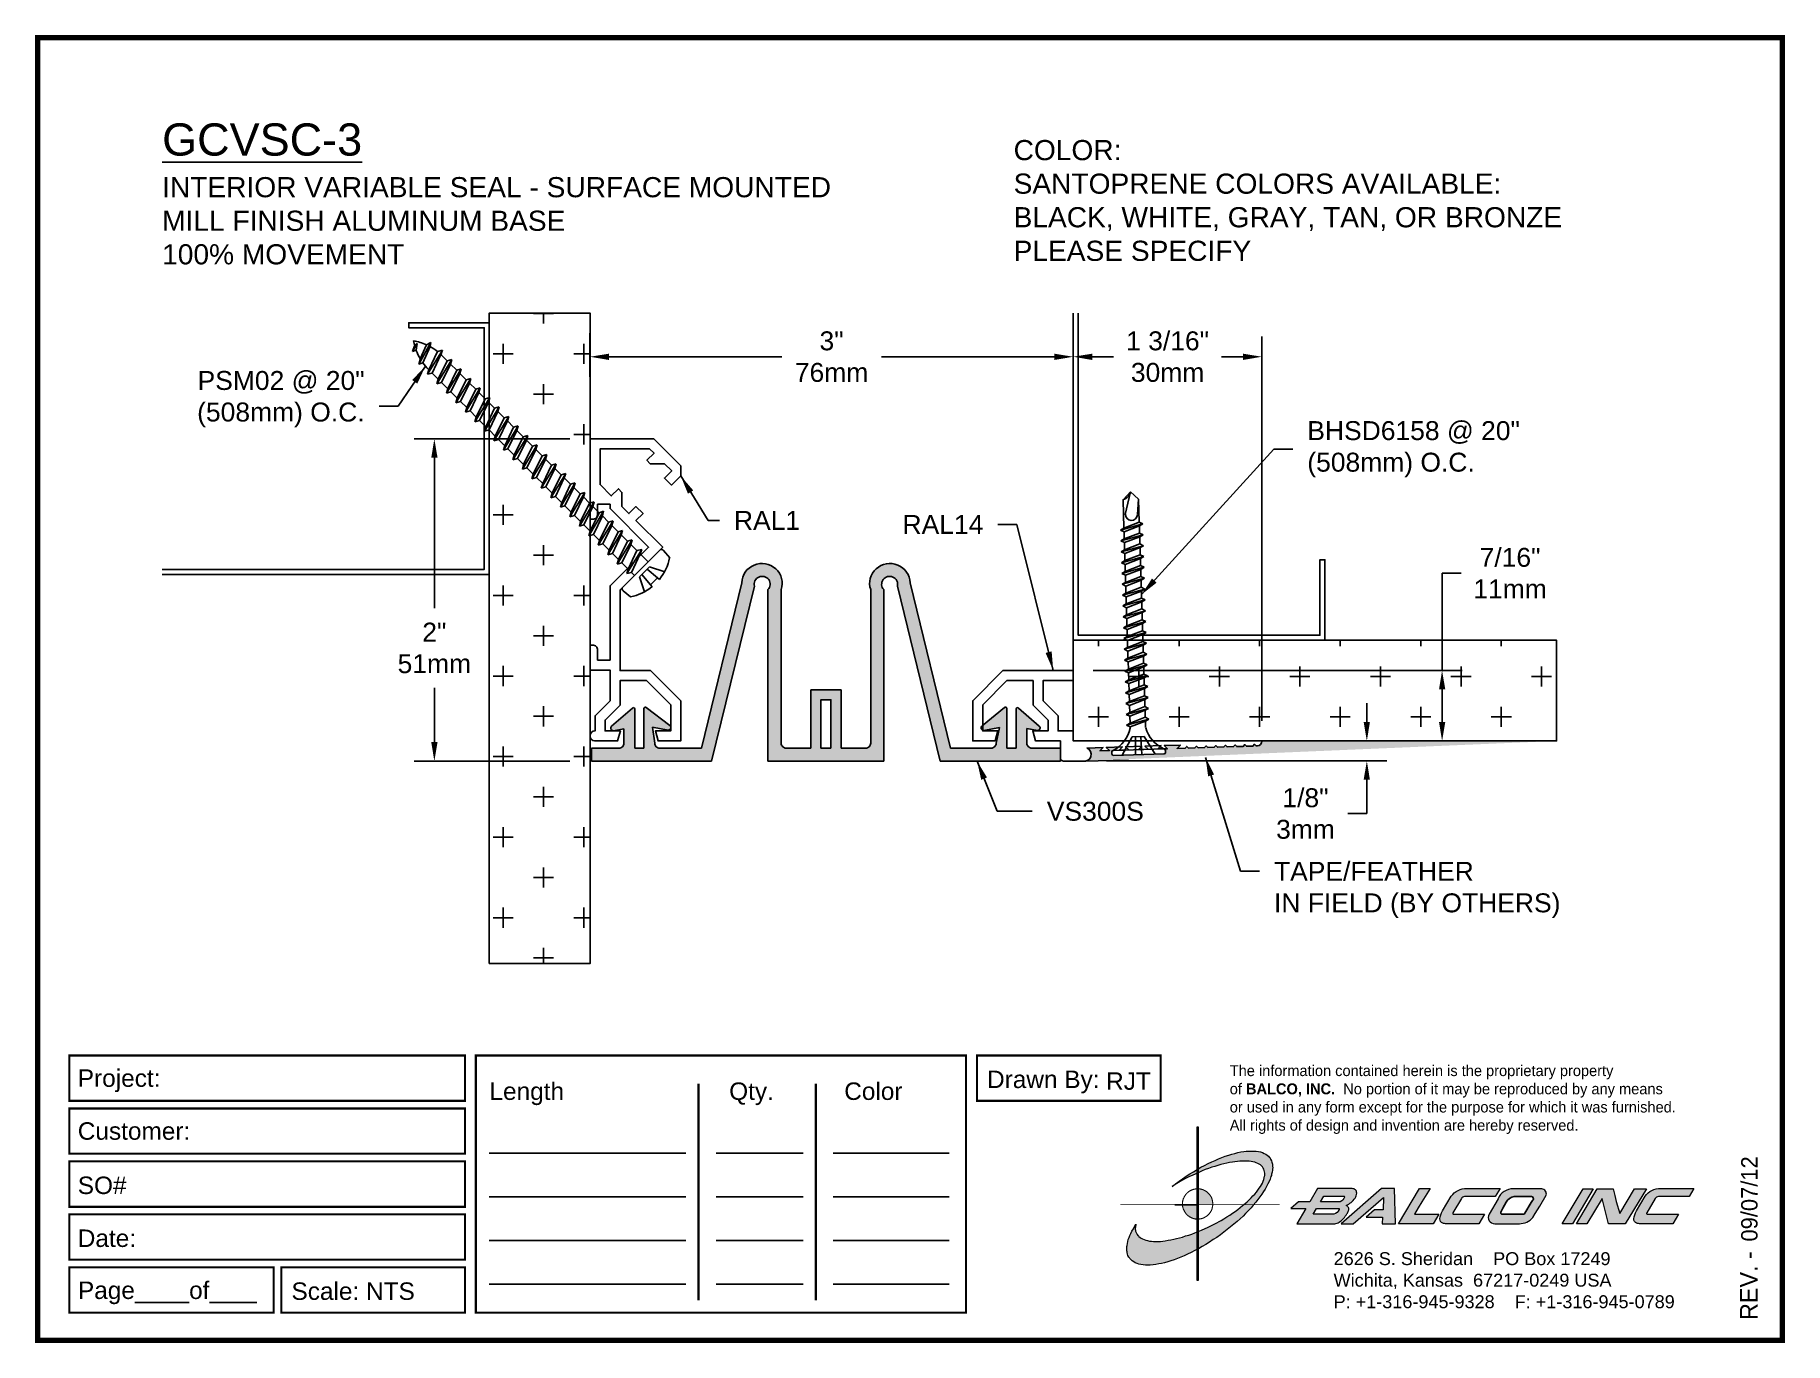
# Paper-space layout 'Layout1' of a CAD drawing. Header units: inches. Extents: x 0 to 10, y 0 to 7.5.
# The model-space entities are those that its viewports show. They can reach past a viewport. Long polylines and large blocks are cut down to what shows.
import ezdxf

# ---------------------------------------------------------------- set-up
doc = ezdxf.new("R2010")
doc.units = ezdxf.units.IN
doc.header["$MEASUREMENT"] = 0
doc.linetypes.add('HIDDEN2', pattern=[0.1875, 0.125, -0.0625])
for name, color, linetype in [('Anchors', 4, 'Continuous'), ('Border', 7, 'Continuous'), ('Conditions', 1, 'Continuous'), ('Dimensions', 3, 'Continuous'), ('Fillers', 2, 'Continuous'), ('Metals', 7, 'Continuous'), ('Text', 2, 'Continuous')]:
    doc.layers.add(name, color=color, linetype=linetype)
doc.styles.add('Arial', font='arial.ttf')
doc.styles.add('Copyright', font='ERASDEMI.TTF')
doc.dimstyles.new('Arial', dxfattribs={"dimtxt": 0.1175, "dimasz": 0.1175, "dimexe": 0.125, "dimexo": 0.125, "dimgap": 0.09, "dimtad": 0, "dimtih": 1, "dimtoh": 1, "dimdec": 4, "dimzin": 0, "dimdsep": 46, "dimlunit": 4, "dimtxsty": 'Arial', "dimcen": 0.09, "dimadec": 0, "dimazin": 0, "dimtfac": 1, "dimtdec": 4, "dimtofl": 0, "dimtmove": 0, "dimatfit": 3, "dimfxl": 0, "dimfrac": 2, "dimtolj": 1, "dimtzin": 0, "dimarcsym": 0})

psp = doc.layouts.get("Layout1")

# ---------------------------------------------------------------- texts
at = {"insert": (6.843, 1.591), "char_height": 0.0625, "width": 50.295, "attachment_point": 1, "style": 'Copyright'}
psp.add_mtext('The information contained herein is the proprietary property\\Pof {\\fEras Bold ITC|b0|i0|c0|p34;BALCO, INC.}  No portion of it may be reproduced by any means\\Por used in any form except for the purpose for which it was furnished.\\PAll rights of design and invention are hereby reserved.', dxfattribs=at)
at = {"layer": 'Border', "insert": (7.438, 0.52), "char_height": 0.074, "width": 2.3438, "attachment_point": 1, "style": 'Arial'}
psp.add_mtext('2626 S. Sheridan    PO Box 17249\\PWichita, Kansas  67217-0249 USA \\PP: +1-316-945-9328    F: +1-316-945-0789', dxfattribs=at)

msp = doc.modelspace()

# ---------------------------------------------------------------- texts
at = {"layer": 'Text', "attachment_point": 1, "style": 'Arial'}
for s, insert, char_height, width in [('{\\LGCVSC-3\\P\\H0.625x;\\lINTERIOR VARIABLE SEAL - SURFACE MOUNTED\\PMILL FINISH ALUMINUM BASE\\P100% MOVEMENT}', (1.44514, 5.93048), 0.2, 4.1875), ('COLOR:{\\L                         \\P}SANTOPRENE COLORS AVAILABLE:\\PBLACK, WHITE, GRAY, TAN, OR BRONZE\\PPLEASE SPECIFY', (6.73103, 5.82727), 0.125, 3.5152524)]:
    msp.add_mtext(s, dxfattribs=dict(at, insert=insert, char_height=char_height, width=width))
at = {"layer": 'Text', "char_height": 0.1175, "style": 'Arial'}
for s, insert, attachment_point in [('\\A1;PSM02 @ 20"\\P(508mm) O.C.', (2.70207, 4.21914), 6), ('BHSD6158 @ 20"\\P(508mm) O.C.', (8.55437, 3.90787), 4), ('\\A1;RAL1', (4.99513, 3.52488), 1), ('RAL14', (6.54332, 3.44105), 6), ('VS300S', (6.93722, 1.71965), 1), ('\\A1;TAPE/FEATHER\\PIN FIELD (BY OTHERS)', (8.34752, 1.34691), 1)]:
    msp.add_mtext(s, dxfattribs=dict(at, insert=insert, attachment_point=attachment_point))

# ---------------------------------------------------------------- blocks, each defined once
blk = doc.blocks.new('ACADlogo')
h = blk.add_hatch(color=256)
h.paths.add_polyline_path([(-3.346, 1.223), (-3.351, 1.223), (-3.351, 0.979), (-3.346, 0.982)])
h.paths.add_polyline_path([(-3.346, 0.961), (-3.351, 0.959), (-3.351, 0.868), (-3.346, 0.868)])
h.paths.add_polyline_path([(-3.346, 0.777), (-3.351, 0.777), (-3.351, 0.699), (-3.351, 0.695), (-3.35, 0.695), (-3.346, 0.695)])
h.paths.add_polyline_path([(-3.346, 0.864), (-3.346, 0.868), (-3.35, 0.868), (-3.351, 0.868), (-3.351, 0.777), (-3.346, 0.777), (-3.346, 0.778), (-3.348, 0.778)])
h.paths.add_polyline_path([(-3.346, 0.524), (-3.351, 0.521), (-3.351, 0.342), (-3.346, 0.342)])
h.paths.add_polyline_path([(-3.346, 0.695), (-3.351, 0.695), (-3.351, 0.621), (-3.346, 0.623)])
h.paths.add_polyline_path([(-3.346, 0.623), (-3.351, 0.621), (-3.351, 0.521), (-3.346, 0.524)])
h.paths.add_polyline_path([(-3.346, 0.982), (-3.351, 0.979), (-3.351, 0.959), (-3.346, 0.961)])
h = blk.add_hatch(color=175)
h.paths.add_polyline_path([(-3.518, 0.573), (-3.534, 0.571), (-3.548, 0.569), (-3.562, 0.567), (-3.576, 0.567), (-3.589, 0.566), (-3.602, 0.567), (-3.614, 0.568), (-3.625, 0.569), (-3.636, 0.572), (-3.646, 0.574), (-3.656, 0.577), (-3.664, 0.581), (-3.673, 0.585), (-3.679, 0.589), (-3.685, 0.595), (-3.688, 0.598), (-3.691, 0.6), (-3.695, 0.607), (-3.699, 0.614), (-3.703, 0.621), (-3.704, 0.626), (-3.705, 0.631), (-3.706, 0.637), (-3.706, 0.642), (-3.705, 0.648), (-3.705, 0.653), (-3.703, 0.659), (-3.702, 0.665), (-3.71, 0.652), (-3.717, 0.639), (-3.725, 0.626), (-3.731, 0.613), (-3.737, 0.601), (-3.741, 0.589), (-3.746, 0.577), (-3.749, 0.566), (-3.751, 0.555), (-3.753, 0.544), (-3.754, 0.538), (-3.754, 0.533), (-3.755, 0.523), (-3.754, 0.513), (-3.753, 0.508), (-3.752, 0.503), (-3.75, 0.494), (-3.748, 0.486), (-3.743, 0.477), (-3.74, 0.473), (-3.738, 0.469), (-3.734, 0.465), (-3.73, 0.461), (-3.723, 0.455), (-3.715, 0.449), (-3.706, 0.445), (-3.695, 0.44), (-3.685, 0.437), (-3.674, 0.434), (-3.661, 0.432), (-3.648, 0.431), (-3.634, 0.431), (-3.62, 0.431), (-3.604, 0.433), (-3.588, 0.435), (-3.572, 0.438), (-3.556, 0.441), (-3.538, 0.445), (-3.52, 0.449), (-3.503, 0.456), (-3.483, 0.461), (-3.464, 0.469), (-3.445, 0.477), (-3.426, 0.485), (-3.406, 0.494), (-3.385, 0.503), (-3.364, 0.514), (-3.351, 0.521), (-3.351, 0.621), (-3.364, 0.616), (-3.382, 0.609), (-3.4, 0.603), (-3.418, 0.598), (-3.436, 0.592), (-3.453, 0.587), (-3.47, 0.583), (-3.486, 0.579), (-3.503, 0.576)])
h.paths.add_polyline_path([(-3.215, 0.687), (-3.251, 0.667), (-3.289, 0.649), (-3.327, 0.631), (-3.345, 0.623), (-3.346, 0.623), (-3.346, 0.524), (-3.343, 0.525), (-3.323, 0.537), (-3.302, 0.549), (-3.28, 0.563), (-3.259, 0.577), (-3.238, 0.59), (-3.218, 0.605), (-3.198, 0.62), (-3.179, 0.635), (-3.16, 0.65), (-3.141, 0.665), (-3.123, 0.681), (-3.106, 0.696), (-3.089, 0.712), (-3.074, 0.727), (-3.058, 0.743), (-3.043, 0.759), (-3.03, 0.775), (-3.028, 0.777), (-3.085, 0.777), (-3.091, 0.772), (-3.105, 0.761), (-3.118, 0.75), (-3.134, 0.739), (-3.149, 0.729), (-3.165, 0.718), (-3.182, 0.707), (-3.198, 0.697)])
h.paths.add_polyline_path([(-2.921, 1.009), (-2.922, 1.015), (-2.924, 1.02), (-2.926, 1.029), (-2.931, 1.038), (-2.934, 1.043), (-2.936, 1.047), (-2.94, 1.05), (-2.943, 1.054), (-2.951, 1.06), (-2.959, 1.066), (-2.968, 1.071), (-2.978, 1.075), (-2.989, 1.079), (-3, 1.081), (-3.013, 1.083), (-3.026, 1.084), (-3.04, 1.084), (-3.054, 1.084), (-3.07, 1.083), (-3.085, 1.081), (-3.102, 1.079), (-3.118, 1.075), (-3.136, 1.07), (-3.153, 1.066), (-3.171, 1.06), (-3.191, 1.054), (-3.21, 1.047), (-3.229, 1.039), (-3.248, 1.031), (-3.268, 1.022), (-3.289, 1.012), (-3.31, 1.002), (-3.33, 0.991), (-3.346, 0.982), (-3.346, 0.961), (-3.342, 0.962), (-3.323, 0.971), (-3.305, 0.978), (-3.287, 0.984), (-3.268, 0.991), (-3.251, 0.996), (-3.234, 1.002), (-3.216, 1.007), (-3.199, 1.011), (-3.182, 1.015), (-3.167, 1.018), (-3.15, 1.021), (-3.136, 1.023), (-3.121, 1.025), (-3.107, 1.026), (-3.093, 1.026), (-3.079, 1.027), (-3.067, 1.026), (-3.054, 1.026), (-3.043, 1.025), (-3.032, 1.022), (-3.022, 1.02), (-3.013, 1.016), (-3.004, 1.013), (-2.997, 1.009), (-2.989, 1.005), (-2.983, 0.999), (-2.98, 0.996), (-2.978, 0.994), (-2.973, 0.987), (-2.969, 0.981), (-2.967, 0.973), (-2.965, 0.965), (-2.964, 0.957), (-2.964, 0.949), (-2.964, 0.944), (-2.965, 0.94), (-2.967, 0.93), (-2.969, 0.921), (-2.973, 0.911), (-2.978, 0.901), (-2.983, 0.891), (-2.989, 0.881), (-2.996, 0.871), (-3.004, 0.86), (-3.012, 0.849), (-3.021, 0.838), (-3.032, 0.827), (-3.042, 0.816), (-3.053, 0.805), (-3.065, 0.794), (-3.077, 0.783), (-3.085, 0.777), (-3.028, 0.777), (-3.016, 0.791), (-3.004, 0.806), (-2.992, 0.822), (-2.981, 0.837), (-2.971, 0.852), (-2.962, 0.866), (-2.954, 0.882), (-2.946, 0.896), (-2.939, 0.91), (-2.934, 0.924), (-2.929, 0.938), (-2.926, 0.944), (-2.925, 0.951), (-2.922, 0.963), (-2.92, 0.975), (-2.92, 0.982), (-2.919, 0.987), (-2.92, 0.999), (-2.92, 1.005)])
h.paths.add_polyline_path([(-3.372, 0.966), (-3.393, 0.953), (-3.415, 0.94), (-3.435, 0.925), (-3.455, 0.911), (-3.475, 0.897), (-3.494, 0.882), (-3.468, 0.898), (-3.439, 0.915), (-3.41, 0.93), (-3.396, 0.938), (-3.38, 0.945), (-3.351, 0.959), (-3.351, 0.979)])
h = blk.add_hatch(color=256)
h.paths.add_polyline_path([(-3.268, 0.814), (-3.27, 0.819), (-3.273, 0.824), (-3.276, 0.828), (-3.279, 0.833), (-3.282, 0.837), (-3.286, 0.841), (-3.29, 0.845), (-3.294, 0.849), (-3.298, 0.852), (-3.303, 0.855), (-3.308, 0.858), (-3.313, 0.86), (-3.318, 0.863), (-3.323, 0.864), (-3.328, 0.866), (-3.334, 0.867), (-3.339, 0.868), (-3.345, 0.868), (-3.346, 0.868), (-3.346, 0.777), (-3.335, 0.777), (-3.262, 0.777), (-3.262, 0.781), (-3.262, 0.787), (-3.263, 0.792), (-3.264, 0.798), (-3.265, 0.803), (-3.266, 0.808)])
h.paths.add_polyline_path([(-3.351, 0.777), (-3.436, 0.777), (-3.435, 0.773), (-3.435, 0.768), (-3.434, 0.762), (-3.432, 0.757), (-3.431, 0.752), (-3.428, 0.747), (-3.426, 0.742), (-3.423, 0.737), (-3.42, 0.732), (-3.417, 0.728), (-3.414, 0.723), (-3.41, 0.719), (-3.406, 0.716), (-3.401, 0.712), (-3.397, 0.709), (-3.392, 0.706), (-3.387, 0.704), (-3.382, 0.701), (-3.377, 0.699), (-3.372, 0.698), (-3.367, 0.696), (-3.361, 0.695), (-3.356, 0.695), (-3.351, 0.695)])
h.paths.add_polyline_path([(-3.346, 0.868), (-3.35, 0.868), (-3.351, 0.868), (-3.351, 0.777), (-3.346, 0.777)])
h = blk.add_hatch(color=256)
h.paths.add_polyline_path([(-2.438, 0.844, 0.412988), (-2.461, 0.869), (-2.663, 0.869), (-2.707, 0.794), (-2.771, 0.794), (-2.815, 0.755), (-2.73, 0.755), (-2.781, 0.668), (-2.563, 0.668, 0.107996), (-2.538, 0.677, 0.108939), (-2.494, 0.724, 0.080345), (-2.483, 0.745, 0.419497), (-2.499, 0.773, 0.149928), (-2.447, 0.815, 0.134283)])
h.paths.add_polyline_path([(-2.507, 0.821, -0.209012), (-2.532, 0.794), (-2.538, 0.794), (-2.646, 0.794), (-2.627, 0.825), (-2.51, 0.825, -0.56619)], flags=16)
h.paths.add_polyline_path([(-2.538, 0.75, -0.241309), (-2.569, 0.722), (-2.688, 0.722), (-2.669, 0.755), (-2.541, 0.755, -0.56619)], flags=16)
for points in [[(-2.285, 0.819), (-2.287, 0.748), (-2.335, 0.748), (-2.383, 0.705), (-2.29, 0.705), (-2.292, 0.668), (-2.215, 0.668), (-2.221, 0.869), (-2.295, 0.869), (-2.527, 0.668), (-2.458, 0.668)], [(-2.018, 0.869), (-2.079, 0.869), (-2.198, 0.668), (-2, 0.668), (-1.968, 0.722), (-2.107, 0.722), (-2.085, 0.759), (-2.064, 0.794)], [(-1.617, 0.869), (-1.807, 0.869, 0.270182), (-1.896, 0.825), (-1.946, 0.742, 0.109019), (-1.961, 0.695, 0.340665), (-1.945, 0.672, 0.129907), (-1.923, 0.668), (-1.738, 0.668), (-1.706, 0.722), (-1.878, 0.722), (-1.882, 0.722, -0.601242), (-1.887, 0.731), (-1.838, 0.813, -0.253048), (-1.821, 0.823), (-1.645, 0.823)], [(-1.083, 0.867), (-1.14, 0.867), (-1.261, 0.667), (-1.26, 0.667), (-1.202, 0.667)], [(-0.96, 0.83), (-0.969, 0.867), (-1.061, 0.867), (-1.179, 0.667), (-1.12, 0.667), (-1.031, 0.812), (-0.995, 0.667), (-0.9, 0.667), (-0.778, 0.867), (-0.846, 0.867), (-0.931, 0.727), (-0.951, 0.795)], [(-0.507, 0.869), (-0.697, 0.869, 0.270182), (-0.786, 0.825), (-0.836, 0.742, 0.109019), (-0.85, 0.695, 0.340665), (-0.835, 0.672, 0.129907), (-0.812, 0.668), (-0.628, 0.668), (-0.595, 0.722), (-0.768, 0.722), (-0.772, 0.722, -0.601242), (-0.777, 0.731), (-0.728, 0.813, -0.253048), (-0.71, 0.823), (-0.534, 0.823)], [(-3.346, 0.623), (-3.351, 0.621), (-3.351, 0.521), (-3.346, 0.524)]]:
    blk.add_hatch(color=256).paths.add_polyline_path(points)
h = blk.add_hatch(color=256)
h.paths.add_polyline_path([(-1.377, 0.868), (-1.383, 0.868), (-1.383, 0.868), (-1.44, 0.868), (-1.492, 0.868), (-1.541, 0.868, 0.297712), (-1.628, 0.811), (-1.68, 0.723, 0.585116), (-1.646, 0.668), (-1.506, 0.668, 0.210586), (-1.429, 0.703), (-1.415, 0.726), (-1.389, 0.769), (-1.352, 0.831, 0.4352)])
h.paths.add_polyline_path([(-1.437, 0.823, -0.603783), (-1.428, 0.805), (-1.431, 0.801), (-1.434, 0.796), (-1.438, 0.789), (-1.474, 0.728, -0.229001), (-1.489, 0.722), (-1.494, 0.722), (-1.501, 0.722), (-1.597, 0.722), (-1.604, 0.722, -0.492401), (-1.613, 0.734), (-1.601, 0.757), (-1.591, 0.775), (-1.582, 0.791, -0.238368), (-1.535, 0.823)], flags=16)
for q in [(-3.48, 0.777), (-3.351, 0.642)]:
    blk.add_line((-3.351, 0.777), q)
at = {"color": 7, "lineweight": 0}
for points in [[(-3.351, 1.223), (-3.346, 1.223), (-3.346, 0.342), (-3.351, 0.342), (-3.351, 1.223)], [(-2.292, 0.668), (-2.215, 0.668), (-2.221, 0.869), (-2.295, 0.869), (-2.527, 0.668), (-2.458, 0.668), (-2.285, 0.819), (-2.287, 0.748), (-2.286, 0.748), (-2.335, 0.748), (-2.383, 0.705), (-2.29, 0.705), (-2.292, 0.668), (-2.292, 0.668)], [(-2.198, 0.668), (-2.079, 0.869), (-2.018, 0.869), (-2.064, 0.794), (-2.085, 0.759), (-2.107, 0.722), (-1.968, 0.722), (-2, 0.668), (-2.198, 0.668), (-2.198, 0.668)], [(-1.383, 0.868), (-1.383, 0.868)], [(-1.261, 0.667), (-1.14, 0.867), (-1.083, 0.867), (-1.202, 0.667), (-1.26, 0.667), (-1.261, 0.667), (-1.261, 0.667)], [(-0.9, 0.667), (-0.995, 0.667), (-1.031, 0.812), (-1.12, 0.667), (-1.179, 0.667), (-1.061, 0.867), (-0.969, 0.867), (-0.96, 0.83), (-0.951, 0.795), (-0.931, 0.727), (-0.846, 0.867), (-0.778, 0.867), (-0.9, 0.667), (-0.9, 0.667)]]:
    blk.add_lwpolyline(points, dxfattribs=at)
at = {"color": 175, "lineweight": 0}
blk.add_lwpolyline([(-2.926, 1.029), (-2.924, 1.02), (-2.922, 1.015), (-2.921, 1.009), (-2.92, 1.005), (-2.92, 0.999), (-2.919, 0.987), (-2.92, 0.982), (-2.92, 0.975), (-2.922, 0.963), (-2.925, 0.951), (-2.926, 0.944), (-2.929, 0.938), (-2.934, 0.924), (-2.939, 0.91), (-2.946, 0.896), (-2.954, 0.882), (-2.962, 0.866), (-2.971, 0.852), (-2.981, 0.837), (-2.992, 0.822), (-3.004, 0.806), (-3.016, 0.791), (-3.03, 0.775), (-3.043, 0.759), (-3.058, 0.743), (-3.074, 0.727), (-3.089, 0.712), (-3.106, 0.696), (-3.123, 0.681), (-3.141, 0.665), (-3.16, 0.65), (-3.179, 0.635), (-3.198, 0.62), (-3.218, 0.605), (-3.238, 0.59), (-3.259, 0.577), (-3.28, 0.563), (-3.302, 0.549), (-3.323, 0.537), (-3.343, 0.525), (-3.364, 0.514), (-3.385, 0.503), (-3.406, 0.494), (-3.426, 0.485), (-3.445, 0.477), (-3.464, 0.469), (-3.483, 0.461), (-3.503, 0.456), (-3.52, 0.449), (-3.538, 0.445), (-3.556, 0.441), (-3.572, 0.438), (-3.588, 0.435), (-3.604, 0.433), (-3.62, 0.431), (-3.634, 0.431), (-3.648, 0.431), (-3.661, 0.432), (-3.674, 0.434), (-3.685, 0.437), (-3.695, 0.44), (-3.706, 0.445), (-3.715, 0.449), (-3.723, 0.455), (-3.73, 0.461), (-3.734, 0.465), (-3.738, 0.469), (-3.74, 0.473), (-3.743, 0.477), (-3.748, 0.486), (-3.75, 0.494), (-3.752, 0.503), (-3.753, 0.508), (-3.754, 0.513), (-3.755, 0.523), (-3.754, 0.533), (-3.754, 0.538), (-3.753, 0.544), (-3.751, 0.555), (-3.749, 0.566), (-3.746, 0.577), (-3.741, 0.589), (-3.737, 0.601), (-3.731, 0.613), (-3.725, 0.626), (-3.717, 0.639), (-3.71, 0.652), (-3.702, 0.665), (-3.703, 0.659), (-3.705, 0.653), (-3.705, 0.648), (-3.706, 0.642), (-3.706, 0.637), (-3.705, 0.631), (-3.704, 0.626), (-3.703, 0.621), (-3.699, 0.614), (-3.695, 0.607), (-3.691, 0.6), (-3.688, 0.598), (-3.685, 0.595), (-3.679, 0.589), (-3.673, 0.585), (-3.664, 0.581), (-3.656, 0.577), (-3.646, 0.574), (-3.636, 0.572), (-3.625, 0.569), (-3.614, 0.568), (-3.602, 0.567), (-3.589, 0.566), (-3.576, 0.567), (-3.562, 0.567), (-3.548, 0.569), (-3.534, 0.571), (-3.518, 0.573), (-3.503, 0.576), (-3.486, 0.579), (-3.47, 0.583), (-3.453, 0.587), (-3.436, 0.592), (-3.418, 0.598), (-3.4, 0.603), (-3.382, 0.609), (-3.364, 0.616), (-3.345, 0.623), (-3.327, 0.631), (-3.289, 0.649), (-3.251, 0.667), (-3.215, 0.687), (-3.198, 0.697), (-3.182, 0.707), (-3.165, 0.718), (-3.149, 0.729), (-3.134, 0.739), (-3.118, 0.75), (-3.105, 0.761), (-3.091, 0.772), (-3.077, 0.783), (-3.065, 0.794), (-3.053, 0.805), (-3.042, 0.816), (-3.032, 0.827), (-3.021, 0.838), (-3.012, 0.849), (-3.004, 0.86), (-2.996, 0.871), (-2.989, 0.881), (-2.983, 0.891), (-2.978, 0.901), (-2.973, 0.911), (-2.969, 0.921), (-2.967, 0.93), (-2.965, 0.94), (-2.964, 0.944), (-2.964, 0.949), (-2.964, 0.957), (-2.965, 0.965), (-2.967, 0.973), (-2.969, 0.981), (-2.973, 0.987), (-2.978, 0.994), (-2.98, 0.996), (-2.983, 0.999), (-2.989, 1.005), (-2.997, 1.009), (-3.004, 1.013), (-3.013, 1.016), (-3.022, 1.02), (-3.032, 1.022), (-3.043, 1.025), (-3.054, 1.026), (-3.067, 1.026), (-3.079, 1.027), (-3.093, 1.026), (-3.107, 1.026), (-3.121, 1.025), (-3.136, 1.023), (-3.15, 1.021), (-3.167, 1.018), (-3.182, 1.015), (-3.199, 1.011), (-3.216, 1.007), (-3.234, 1.002), (-3.251, 0.996), (-3.268, 0.991), (-3.287, 0.984), (-3.305, 0.978), (-3.323, 0.971), (-3.342, 0.962), (-3.38, 0.945), (-3.396, 0.938), (-3.41, 0.93), (-3.439, 0.915), (-3.468, 0.898), (-3.494, 0.882), (-3.475, 0.897), (-3.455, 0.911), (-3.435, 0.925), (-3.415, 0.94), (-3.393, 0.953), (-3.372, 0.966), (-3.351, 0.979), (-3.33, 0.991), (-3.31, 1.002), (-3.289, 1.012), (-3.268, 1.022), (-3.248, 1.031), (-3.229, 1.039), (-3.21, 1.047), (-3.191, 1.054), (-3.171, 1.06), (-3.153, 1.066), (-3.136, 1.07), (-3.118, 1.075), (-3.102, 1.079), (-3.085, 1.081), (-3.07, 1.083), (-3.054, 1.084), (-3.04, 1.084), (-3.026, 1.084), (-3.013, 1.083), (-3, 1.081), (-2.989, 1.079), (-2.978, 1.075), (-2.968, 1.071), (-2.959, 1.066), (-2.951, 1.06), (-2.943, 1.054), (-2.94, 1.05), (-2.936, 1.047), (-2.934, 1.043), (-2.931, 1.038), (-2.926, 1.029), (-2.926, 1.029)], dxfattribs=at)
at = {"color": 7, "lineweight": 0, "const_width": 0.0064}
blk.add_lwpolyline([(-3.262, 0.781), (-3.262, 0.787), (-3.263, 0.792), (-3.264, 0.798), (-3.265, 0.803), (-3.266, 0.808), (-3.268, 0.814), (-3.27, 0.819), (-3.273, 0.824), (-3.276, 0.828), (-3.279, 0.833), (-3.282, 0.837), (-3.286, 0.841), (-3.29, 0.845), (-3.294, 0.849), (-3.298, 0.852), (-3.303, 0.855), (-3.308, 0.858), (-3.313, 0.86), (-3.318, 0.863), (-3.323, 0.864), (-3.328, 0.866), (-3.334, 0.867), (-3.339, 0.868), (-3.345, 0.868), (-3.35, 0.868), (-3.356, 0.868), (-3.361, 0.867), (-3.367, 0.866), (-3.372, 0.865), (-3.377, 0.863), (-3.382, 0.862), (-3.387, 0.859), (-3.392, 0.857), (-3.397, 0.854), (-3.401, 0.851), (-3.406, 0.847), (-3.41, 0.843), (-3.414, 0.839), (-3.417, 0.835), (-3.42, 0.831), (-3.423, 0.826), (-3.426, 0.821), (-3.428, 0.816), (-3.431, 0.811), (-3.432, 0.806), (-3.434, 0.801), (-3.435, 0.795), (-3.435, 0.79), (-3.436, 0.784), (-3.436, 0.779), (-3.435, 0.773), (-3.435, 0.768), (-3.434, 0.762), (-3.432, 0.757), (-3.431, 0.752), (-3.428, 0.747), (-3.426, 0.742), (-3.423, 0.737), (-3.42, 0.732), (-3.417, 0.728), (-3.414, 0.723), (-3.41, 0.719), (-3.406, 0.716), (-3.401, 0.712), (-3.397, 0.709), (-3.392, 0.706), (-3.387, 0.704), (-3.382, 0.701), (-3.377, 0.699), (-3.372, 0.698), (-3.367, 0.696), (-3.361, 0.695), (-3.356, 0.695), (-3.35, 0.695), (-3.345, 0.695), (-3.339, 0.695), (-3.334, 0.696), (-3.328, 0.697), (-3.323, 0.698), (-3.318, 0.7), (-3.313, 0.702), (-3.308, 0.705), (-3.303, 0.708), (-3.298, 0.711), (-3.294, 0.714), (-3.29, 0.718), (-3.286, 0.721), (-3.282, 0.726), (-3.279, 0.73), (-3.276, 0.734), (-3.273, 0.739), (-3.27, 0.744), (-3.268, 0.749), (-3.266, 0.754), (-3.265, 0.76), (-3.264, 0.765), (-3.263, 0.77), (-3.262, 0.776), (-3.262, 0.781)], dxfattribs=at)
at = {"color": 7, "lineweight": 0}
for points in [[(-2.447, 0.815, 0.130368), (-2.438, 0.843, 0.448367), (-2.463, 0.869), (-2.663, 0.869), (-2.707, 0.794), (-2.771, 0.794), (-2.815, 0.755), (-2.73, 0.755), (-2.781, 0.668), (-2.563, 0.668, 0.107996), (-2.538, 0.677, 0.108939), (-2.494, 0.724, 0.077395), (-2.484, 0.744, 0.430878), (-2.499, 0.773, 0.149928)], [(-2.507, 0.821, -0.209012), (-2.532, 0.794), (-2.538, 0.794), (-2.646, 0.794), (-2.627, 0.825), (-2.512, 0.825), (-2.509, 0.825, -0.531288)], [(-1.838, 0.813), (-1.887, 0.731, 0.587385), (-1.882, 0.722), (-1.878, 0.722), (-1.706, 0.722), (-1.738, 0.668), (-1.923, 0.668, -0.129907), (-1.945, 0.672, -0.349839), (-1.961, 0.696, -0.107341), (-1.946, 0.742), (-1.896, 0.825, -0.270182), (-1.807, 0.869), (-1.617, 0.869), (-1.645, 0.823), (-1.821, 0.823, 0.252436)], [(-1.68, 0.723, 0.585116), (-1.646, 0.668), (-1.506, 0.668, 0.210586), (-1.429, 0.703), (-1.415, 0.726), (-1.389, 0.769), (-1.352, 0.831, 0.4352), (-1.377, 0.868), (-1.383, 0.868), (-1.383, 0.868), (-1.44, 0.868), (-1.492, 0.868), (-1.541, 0.868, 0.297712), (-1.628, 0.811)], [(-0.728, 0.813), (-0.777, 0.731, 0.587385), (-0.772, 0.722), (-0.768, 0.722), (-0.595, 0.722), (-0.628, 0.668), (-0.812, 0.668, -0.129907), (-0.835, 0.672, -0.349839), (-0.85, 0.696, -0.107341), (-0.836, 0.742), (-0.786, 0.825, -0.270182), (-0.697, 0.869), (-0.507, 0.869), (-0.534, 0.823), (-0.71, 0.823, 0.252436)], [(-2.569, 0.722), (-2.688, 0.722), (-2.669, 0.755), (-2.543, 0.755), (-2.54, 0.755, -0.531288), (-2.538, 0.75, -0.241309)]]:
    blk.add_lwpolyline(points, format="xyb", close=True, dxfattribs=at)
blk.add_lwpolyline([(-1.437, 0.823), (-1.535, 0.823, 0.238368), (-1.582, 0.791), (-1.591, 0.775), (-1.601, 0.757), (-1.613, 0.734, 0.490298), (-1.604, 0.722), (-1.597, 0.722), (-1.501, 0.722), (-1.494, 0.722), (-1.489, 0.722, 0.229001), (-1.474, 0.728), (-1.438, 0.789), (-1.434, 0.796), (-1.431, 0.801), (-1.428, 0.805, 0.603783)], format="xyb", close=True)
blk.add_lwpolyline([(-2.879, 0.777, 0.00455, 0.00455, 0), (-3.791, 0.777, 0.00183, 0.00183, 0), (-3.791, 0.777, 0.00183, 0.00183, 0)], format="xyseb", dxfattribs=at)
blk = doc.blocks.new('Quantity Data')
at = {"layer": 'Border', "color": 253}
for p, q in [((2.755, 1.254), (3.881, 1.254)), ((4.054, 1.254), (4.553, 1.254)), ((4.725, 1.254), (5.389, 1.254)), ((2.755, 1.004), (3.881, 1.004)), ((4.054, 1.004), (4.553, 1.004)), ((4.725, 1.004), (5.389, 1.004)), ((2.755, 0.754), (3.881, 0.754)), ((4.054, 0.754), (4.553, 0.754)), ((4.725, 0.754), (5.389, 0.754)), ((2.755, 0.504), (3.881, 0.504)), ((4.054, 0.504), (4.553, 0.504)), ((4.725, 0.504), (5.389, 0.504))]:
    blk.add_line(p, q, dxfattribs=at)
at = {"layer": 'Border', "const_width": 0.0125}
blk.add_lwpolyline([(5.485, 0.341), (2.678, 0.341), (2.678, 1.813), (5.485, 1.813)], close=True, dxfattribs=at)
for points in [[(3.953, 1.653), (3.953, 0.412)], [(4.625, 1.653), (4.625, 0.412)]]:
    blk.add_lwpolyline(points, dxfattribs=at)
at = {"layer": 'Border', "style": 'Arial'}
for s, p in [('Length', (2.756, 1.559)), ('Qty.', (4.129, 1.559)), ('Color', (4.788, 1.559))]:
    blk.add_text(s, height=0.1, dxfattribs=at).set_placement(p)
blk = doc.blocks.new('Drawn By')
at = {"layer": 'Border', "const_width": 0.0125}
blk.add_lwpolyline([(5.38, 1.813), (6.432, 1.813), (6.432, 1.554), (5.38, 1.554)], close=True, dxfattribs=at)
at = {"layer": 'Border', "style": 'Arial'}
blk.add_text('Drawn By: ', height=0.1, dxfattribs=at).set_placement((5.438, 1.627))
blk.add_attdef('XXX', (6.12, 1.617), '', height=0.1, dxfattribs=at)
blk = doc.blocks.new('Project Info')
at = {"layer": 'Border', "const_width": 0.0125}
for points in [[(0.182, 1.813), (2.448, 1.813), (2.448, 1.554), (0.182, 1.554)], [(0.182, 1.51), (2.448, 1.51), (2.448, 1.251), (0.182, 1.251)], [(0.182, 1.207), (2.448, 1.207), (2.448, 0.947), (0.182, 0.947)], [(0.182, 0.904), (2.448, 0.904), (2.448, 0.644), (0.182, 0.644)], [(0.182, 0.6), (1.352, 0.6), (1.352, 0.341), (0.182, 0.341)], [(1.396, 0.6), (2.448, 0.6), (2.448, 0.341), (1.396, 0.341)]]:
    blk.add_lwpolyline(points, close=True, dxfattribs=at)
at = {"layer": 'Border', "style": 'Arial'}
for s, p in [('Project:', (0.23, 1.634)), ('Customer:', (0.23, 1.331)), ('SO#', (0.23, 1.02)), ('Date:', (0.23, 0.717)), ('Page%%u        %%uof%%u       ', (0.231, 0.419)), ('Scale: NTS', (1.454, 0.414))]:
    blk.add_text(s, height=0.1, dxfattribs=at).set_placement(p)
blk = doc.blocks.new('REV')
at = {"style": 'Copyright'}
blk.add_text('REV. -', height=0.1, rotation=90, dxfattribs=at).set_placement((-0.142, 0.117))
at = {"style": 'Copyright', "flags": 4}
blk.add_attdef('REVISIONDATE', (-0.142, 0.566), '', height=0.0938, rotation=90, dxfattribs=at)
blk = doc.blocks.new('*D0')
at = {"layer": 'Defpoints', "color": 0}
for p in [(4.101, 4.754), (7.101, 4.728), (4.101, 4.482)]:
    blk.add_point(p, dxfattribs=at)
at = {"layer": 'Dimensions', "color": 0, "lineweight": -2}
for p, q in [((4.101, 4.629), (4.101, 4.357)), ((7.101, 4.603), (7.101, 4.357)), ((4.219, 4.482), (5.293, 4.482)), ((6.984, 4.482), (5.91, 4.482))]:
    blk.add_line(p, q, dxfattribs=at)
at = {"layer": 'Dimensions', "color": 0}
for points in [[(4.219, 4.501), (4.219, 4.462), (4.101, 4.482)], [(6.984, 4.501), (6.984, 4.462), (7.101, 4.482)]]:
    blk.add_solid(points, dxfattribs=at)
at = {"layer": 'Dimensions', "color": 0, "insert": (5.601, 4.482), "char_height": 0.1175, "attachment_point": 5, "style": 'Arial'}
blk.add_mtext('\\A1;3"\\P76mm', dxfattribs=at)
blk = doc.blocks.new('RAL14')
blk.add_lwpolyline([(0.425, -0.033), (0.405, -0.054), (0.465, -0.052), (0.445, -0.033), (0.545, -0.029), (0.525, -0.05), (0.585, -0.048), (0.565, -0.029), (0.665, -0.026), (0.645, -0.046), (0.695, -0.045), (0.705, -0.034), (0.715, -0.044), (0.755, -0.043), (0.765, -0.033), (0.775, -0.042), (0.815, -0.041), (0.825, -0.031), (0.835, -0.04), (0.875, -0.039), (0.885, -0.029), (0.895, -0.039), (0.935, -0.037), (0.945, -0.027), (0.955, -0.037), (0.995, -0.035), (1.005, -0.025), (1.015, -0.035), (1.055, -0.034), (1.065, -0.023), (1.075, -0.033), (1.115, -0.032), (1.125, -0.021), (1.135, -0.031), (1.142, -0.031, 0.405134), (1.171, -0.001), (1.171, 0), (0, 0), (0, 0.062), (-0.094, 0.062), (-0.094, 0.156), (-0.187, 0.249), (-0.187, 0.375), (0, 0.375), (0, 0.437), (-0.437, 0.437), (-0.624, 0.25), (-0.624, 0), (-0.485, 0), (-0.469, 0.062), (-0.562, 0.062), (-0.562, 0.224), (-0.412, 0.375), (-0.249, 0.375), (-0.249, 0.223), (-0.156, 0.13), (-0.156, 0.062), (-0.251, 0.062), (-0.234, 0), (-0.08, 0), (-0.08, -0.105, 0.414214), (-0.06, -0.125), (0.06, -0.125, 0.898994), (0.086, -0.044), (0.185, -0.041), (0.165, -0.061), (0.225, -0.059), (0.205, -0.04), (0.305, -0.037), (0.285, -0.058), (0.345, -0.056), (0.325, -0.036)], format="xyb", close=True)
blk = doc.blocks.new('*D2')
at = {"layer": 'Defpoints', "color": 0}
for p in [(7.101, 4.482), (7.101, 4.482), (8.272, 2.097)]:
    blk.add_point(p, dxfattribs=at)
at = {"layer": 'Dimensions', "color": 0, "lineweight": -2}
for p, q in [((8.272, 2.222), (8.272, 4.607)), ((7.219, 4.482), (7.352, 4.482)), ((8.155, 4.482), (8.021, 4.482))]:
    blk.add_line(p, q, dxfattribs=at)
at = {"layer": 'Dimensions', "color": 0}
for points in [[(7.219, 4.501), (7.219, 4.462), (7.101, 4.482)], [(8.155, 4.501), (8.155, 4.462), (8.272, 4.482)]]:
    blk.add_solid(points, dxfattribs=at)
at = {"layer": 'Dimensions', "color": 0, "insert": (7.687, 4.482), "char_height": 0.1175, "attachment_point": 5, "style": 'Arial'}
blk.add_mtext('\\A1;1 3/16"\\P30mm', dxfattribs=at)
blk = doc.blocks.new('*D3')
at = {"layer": 'Defpoints', "color": 0}
for p in [(10.101, 2.097), (7.183, 1.973), (8.924, 1.973)]:
    blk.add_point(p, dxfattribs=at)
at = {"layer": 'Dimensions', "color": 0, "lineweight": -2}
for p, q in [((8.924, 2.215), (8.924, 2.332)), ((9.976, 2.097), (8.799, 2.097)), ((7.308, 1.973), (9.049, 1.973)), ((8.924, 1.856), (8.924, 1.646)), ((8.924, 1.646), (8.806, 1.646))]:
    blk.add_line(p, q, dxfattribs=at)
at = {"layer": 'Dimensions', "color": 0}
for points in [[(8.904, 2.215), (8.943, 2.215), (8.924, 2.097)], [(8.904, 1.856), (8.943, 1.856), (8.924, 1.973)]]:
    blk.add_solid(points, dxfattribs=at)
at = {"layer": 'Dimensions', "color": 0, "insert": (8.543, 1.646), "char_height": 0.1175, "attachment_point": 5, "style": 'Arial'}
blk.add_mtext('\\A1;1/8"\\P3mm', dxfattribs=at)
blk = doc.blocks.new('*D4')
at = {"layer": 'Defpoints', "color": 0}
for p in [(7.101, 2.534), (9.391, 2.097), (10.101, 2.097)]:
    blk.add_point(p, dxfattribs=at)
at = {"layer": 'Dimensions', "color": 0, "lineweight": -2}
for p, q in [((9.391, 2.534), (9.391, 3.139)), ((9.391, 3.139), (9.509, 3.139)), ((7.226, 2.534), (9.516, 2.534)), ((9.391, 2.215), (9.391, 2.417)), ((9.976, 2.097), (9.266, 2.097))]:
    blk.add_line(p, q, dxfattribs=at)
at = {"layer": 'Dimensions', "color": 0}
for points in [[(9.372, 2.417), (9.411, 2.417), (9.391, 2.534)], [(9.372, 2.215), (9.411, 2.215), (9.391, 2.097)]]:
    blk.add_solid(points, dxfattribs=at)
at = {"layer": 'Dimensions', "color": 0, "insert": (9.813, 3.139), "char_height": 0.1175, "attachment_point": 5, "style": 'Arial'}
blk.add_mtext('\\A1;7/16"\\P11mm', dxfattribs=at)
blk = doc.blocks.new('ral1')
blk.add_lwpolyline([(0, 0, -0.958439), (0.003, 0.062), (0.003, 0.156), (0.096, 0.249), (0.096, 0.44), (-0.028, 0.44), (-0.028, 0.595), (-0.012, 0.595, -0.414214), (0.019, 0.564), (0.019, 0.502), (0.096, 0.502), (0.096, 0.963), (0.335, 1.202), (0.096, 1.442), (0.096, 1.469), (0.019, 1.469), (0.019, 1.407, -0.414214), (-0.012, 1.376), (-0.028, 1.376), (-0.028, 1.875), (0.368, 1.875), (0.535, 1.708), (0.535, 1.645), (0.478, 1.588), (0.434, 1.632), (0.479, 1.677), (0.435, 1.72), (0.346, 1.72), (0.325, 1.742), (0.369, 1.786), (0.342, 1.813), (0.034, 1.813), (0.034, 1.591), (0.104, 1.521), (0.148, 1.565), (0.17, 1.543), (0.17, 1.455), (0.213, 1.411), (0.257, 1.455), (0.301, 1.411), (0.257, 1.368), (0.423, 1.202), (0.158, 0.937), (0.158, 0.437), (0.348, 0.437), (0.535, 0.25), (0.535, 0), (0.394, 0), (0.378, 0.062), (0.473, 0.062), (0.473, 0.224), (0.322, 0.375), (0.158, 0.375), (0.158, 0.223), (0.065, 0.13), (0.065, 0.062), (0.16, 0.062), (0.143, 0), (0, 0)], format="xyb", close=True)
blk = doc.blocks.new('*D6')
at = {"layer": 'Defpoints', "color": 0}
for p in [(3.135, 3.972), (4.101, 3.972), (4.101, 1.972)]:
    blk.add_point(p, dxfattribs=at)
at = {"layer": 'Dimensions', "color": 0, "lineweight": -2}
for p, q in [((3.976, 3.972), (3.01, 3.972)), ((3.135, 3.855), (3.135, 2.922)), ((3.135, 2.09), (3.135, 2.426)), ((3.976, 1.972), (3.01, 1.972))]:
    blk.add_line(p, q, dxfattribs=at)
at = {"layer": 'Dimensions', "color": 0}
for points in [[(3.116, 3.855), (3.155, 3.855), (3.135, 3.972)], [(3.116, 2.09), (3.155, 2.09), (3.135, 1.972)]]:
    blk.add_solid(points, dxfattribs=at)
at = {"layer": 'Dimensions', "color": 0, "insert": (3.135, 2.674), "char_height": 0.1175, "attachment_point": 5, "style": 'Arial'}
blk.add_mtext('\\A1;2"\\P51mm', dxfattribs=at)
blk = doc.blocks.new('PSMO2')
for p, q in [((-0.089, 0.116), (-0.044, 0.028)), ((-0.032, 0.127), (-0.03, 0.111)), ((-0.03, 0.111), (-0.023, 0.028)), ((-0.03, 0.111), (0.03, 0.111)), ((0.03, 0.111), (0.023, 0.028)), ((0.032, 0.127), (0.03, 0.111)), ((0.089, 0.116), (0.044, 0.028)), ((-0.177, 0.017), (-0.172, 0.077)), ((-0.162, 0), (0.162, 0)), ((-0.06, -0.069), (-0.06, 0)), ((-0.044, 0.028), (0.044, 0.028)), ((0.06, -0.027), (0.06, 0)), ((0.177, 0.017), (0.172, 0.077)), ((-0.086, -0.083), (0.086, -0.042)), ((-0.086, -0.083), (-0.06, -0.069)), ((-0.086, -0.083), (-0.06, -0.098)), ((0.06, -0.027), (-0.06, -0.069)), ((0.06, -0.056), (-0.06, -0.098)), ((-0.06, -0.152), (-0.06, -0.098)), ((0.086, -0.042), (0.06, -0.027)), ((0.086, -0.042), (0.06, -0.056)), ((0.06, -0.111), (0.06, -0.056)), ((-0.086, -0.167), (0.086, -0.125)), ((-0.086, -0.167), (-0.06, -0.152)), ((-0.086, -0.167), (-0.06, -0.181)), ((-0.086, -0.25), (0.086, -0.208)), ((0.06, -0.111), (-0.06, -0.152)), ((0.06, -0.139), (-0.06, -0.181)), ((-0.06, -0.236), (-0.06, -0.181)), ((0.06, -0.194), (-0.06, -0.236)), ((0.086, -0.125), (0.06, -0.111)), ((0.086, -0.125), (0.06, -0.139)), ((0.06, -0.194), (0.06, -0.139)), ((0.086, -0.208), (0.06, -0.194)), ((0.086, -0.208), (0.06, -0.223)), ((-0.086, -0.25), (-0.06, -0.236)), ((-0.086, -0.25), (-0.06, -0.264)), ((-0.086, -0.333), (0.086, -0.292)), ((-0.086, -0.333), (-0.06, -0.319)), ((0.06, -0.223), (-0.06, -0.264)), ((-0.06, -0.319), (-0.06, -0.264)), ((0.06, -0.277), (-0.06, -0.319)), ((0.06, -0.306), (-0.06, -0.348)), ((0.06, -0.277), (0.06, -0.223)), ((0.086, -0.292), (0.06, -0.277)), ((0.086, -0.292), (0.06, -0.306)), ((0.06, -0.361), (0.06, -0.306)), ((-0.086, -0.333), (-0.06, -0.348)), ((-0.086, -0.417), (0.086, -0.375)), ((-0.086, -0.417), (-0.06, -0.402)), ((-0.086, -0.417), (-0.06, -0.431)), ((-0.06, -0.402), (-0.06, -0.348)), ((0.06, -0.361), (-0.06, -0.402)), ((0.06, -0.389), (-0.06, -0.431)), ((-0.06, -0.486), (-0.06, -0.431)), ((0.086, -0.375), (0.06, -0.361)), ((0.086, -0.375), (0.06, -0.389)), ((0.06, -0.444), (0.06, -0.389)), ((-0.086, -0.5), (0.086, -0.458)), ((-0.086, -0.5), (-0.06, -0.486)), ((-0.086, -0.5), (-0.06, -0.514)), ((-0.086, -0.583), (0.086, -0.542)), ((0.06, -0.444), (-0.06, -0.486)), ((0.06, -0.473), (-0.06, -0.514)), ((-0.06, -0.569), (-0.06, -0.514)), ((0.06, -0.527), (-0.06, -0.569)), ((0.086, -0.458), (0.06, -0.444)), ((0.086, -0.458), (0.06, -0.473)), ((0.06, -0.527), (0.06, -0.473)), ((0.086, -0.542), (0.06, -0.527)), ((0.086, -0.542), (0.06, -0.556)), ((-0.086, -0.583), (-0.06, -0.569)), ((-0.086, -0.583), (-0.06, -0.598)), ((-0.086, -0.667), (0.086, -0.625)), ((0.06, -0.556), (-0.06, -0.598)), ((-0.06, -0.652), (-0.06, -0.598)), ((0.06, -0.611), (-0.06, -0.652)), ((0.06, -0.639), (-0.06, -0.681)), ((0.06, -0.611), (0.06, -0.556)), ((0.086, -0.625), (0.06, -0.611)), ((0.086, -0.625), (0.06, -0.639)), ((0.06, -0.694), (0.06, -0.639)), ((-0.086, -0.667), (-0.06, -0.652)), ((-0.086, -0.667), (-0.06, -0.681)), ((-0.086, -0.75), (0.086, -0.708)), ((-0.086, -0.75), (-0.06, -0.736)), ((-0.086, -0.75), (-0.06, -0.764)), ((-0.06, -0.736), (-0.06, -0.681)), ((0.06, -0.694), (-0.06, -0.736)), ((0.06, -0.723), (-0.06, -0.764)), ((0.086, -0.708), (0.06, -0.694)), ((0.086, -0.708), (0.06, -0.723)), ((0.06, -0.777), (0.06, -0.723)), ((-0.086, -0.833), (0.086, -0.792)), ((-0.086, -0.833), (-0.06, -0.819)), ((-0.086, -0.833), (-0.06, -0.848)), ((-0.06, -0.819), (-0.06, -0.764)), ((0.06, -0.777), (-0.06, -0.819)), ((0.06, -0.806), (-0.06, -0.848)), ((-0.06, -0.902), (-0.06, -0.848)), ((0.06, -0.861), (-0.06, -0.902)), ((0.086, -0.792), (0.06, -0.777)), ((0.086, -0.792), (0.06, -0.806)), ((0.06, -0.861), (0.06, -0.806)), ((0.086, -0.875), (0.06, -0.861)), ((-0.086, -0.917), (0.086, -0.875)), ((-0.086, -0.917), (-0.06, -0.902)), ((-0.086, -0.917), (-0.06, -0.931)), ((-0.086, -1), (0.086, -0.958)), ((0.06, -0.889), (-0.06, -0.931)), ((-0.06, -0.986), (-0.06, -0.931)), ((0.06, -0.944), (-0.06, -0.986)), ((0.06, -0.973), (-0.06, -1.014)), ((0.086, -0.875), (0.06, -0.889)), ((0.06, -0.944), (0.06, -0.889)), ((0.086, -0.958), (0.06, -0.944)), ((0.086, -0.958), (0.06, -0.973)), ((0.06, -1.027), (0.06, -0.973)), ((-0.086, -1), (-0.06, -0.986)), ((-0.086, -1), (-0.06, -1.014)), ((-0.086, -1.083), (0.086, -1.042)), ((-0.086, -1.083), (-0.06, -1.069)), ((-0.086, -1.083), (-0.06, -1.098)), ((-0.06, -1.069), (-0.06, -1.014)), ((0.06, -1.027), (-0.06, -1.069)), ((0.06, -1.056), (-0.06, -1.098)), ((0.086, -1.042), (0.06, -1.027)), ((0.086, -1.042), (0.06, -1.056)), ((0.06, -1.111), (0.06, -1.056)), ((-0.086, -1.167), (0.086, -1.125)), ((-0.086, -1.167), (-0.06, -1.152)), ((-0.086, -1.167), (-0.06, -1.181)), ((-0.06, -1.152), (-0.06, -1.098)), ((0.06, -1.111), (-0.06, -1.152)), ((0.06, -1.139), (-0.06, -1.181)), ((-0.06, -1.236), (-0.06, -1.181)), ((0.06, -1.194), (-0.06, -1.236)), ((0.086, -1.125), (0.06, -1.111)), ((0.086, -1.125), (0.06, -1.139)), ((0.06, -1.194), (0.06, -1.139)), ((0.086, -1.208), (0.06, -1.194)), ((-0.086, -1.25), (0.086, -1.208)), ((-0.086, -1.25), (-0.06, -1.236)), ((-0.086, -1.25), (-0.06, -1.264)), ((-0.086, -1.333), (0.086, -1.292)), ((0.06, -1.223), (-0.06, -1.264)), ((-0.06, -1.319), (-0.06, -1.264)), ((0.06, -1.277), (-0.06, -1.319)), ((0.086, -1.208), (0.06, -1.223)), ((0.06, -1.277), (0.06, -1.223)), ((0.086, -1.292), (0.06, -1.277)), ((0.086, -1.292), (0.06, -1.306)), ((-0.086, -1.333), (-0.06, -1.319)), ((-0.086, -1.333), (-0.06, -1.348)), ((-0.086, -1.417), (0.086, -1.375)), ((-0.086, -1.417), (-0.06, -1.402)), ((0.06, -1.306), (-0.06, -1.348)), ((-0.06, -1.402), (-0.06, -1.348)), ((0.06, -1.361), (-0.06, -1.402)), ((0.06, -1.389), (-0.06, -1.431)), ((0.06, -1.361), (0.06, -1.306)), ((0.086, -1.375), (0.06, -1.361)), ((0.086, -1.375), (0.06, -1.389)), ((0.06, -1.444), (0.06, -1.389)), ((-0.086, -1.417), (-0.06, -1.431)), ((-0.086, -1.5), (0.086, -1.458)), ((-0.086, -1.5), (-0.06, -1.486)), ((-0.086, -1.5), (-0.06, -1.514)), ((-0.06, -1.486), (-0.06, -1.431)), ((0.06, -1.444), (-0.06, -1.486)), ((0.06, -1.473), (-0.06, -1.514)), ((-0.06, -1.569), (-0.06, -1.514)), ((0.086, -1.458), (0.06, -1.444)), ((0.086, -1.458), (0.06, -1.473)), ((0.06, -1.527), (0.06, -1.473)), ((-0.086, -1.583), (0.086, -1.542)), ((-0.086, -1.583), (-0.06, -1.569)), ((-0.086, -1.583), (-0.06, -1.598)), ((-0.086, -1.667), (0.086, -1.625)), ((0.06, -1.527), (-0.06, -1.569)), ((0.06, -1.556), (-0.06, -1.598)), ((-0.06, -1.652), (-0.06, -1.598)), ((0.06, -1.611), (-0.06, -1.652)), ((0.086, -1.542), (0.06, -1.527)), ((0.086, -1.542), (0.06, -1.556)), ((0.06, -1.611), (0.06, -1.556)), ((0.086, -1.625), (0.06, -1.611)), ((0.086, -1.625), (0.06, -1.639)), ((-0.086, -1.667), (-0.06, -1.652)), ((-0.086, -1.667), (-0.06, -1.681)), ((-0.086, -1.75), (0.086, -1.708)), ((-0.086, -1.75), (-0.06, -1.736)), ((0.06, -1.639), (-0.06, -1.681)), ((-0.06, -1.736), (-0.06, -1.681)), ((0.06, -1.694), (-0.06, -1.736)), ((0.06, -1.723), (-0.06, -1.764)), ((0.06, -1.694), (0.06, -1.639)), ((0.086, -1.708), (0.06, -1.694)), ((0.086, -1.708), (0.06, -1.723)), ((0.06, -1.723), (0.06, -1.777)), ((-0.086, -1.75), (-0.06, -1.764)), ((-0.086, -1.833), (0.086, -1.792)), ((-0.086, -1.833), (-0.06, -1.819)), ((-0.086, -1.833), (-0.058, -1.847)), ((-0.06, -1.81), (-0.06, -1.764)), ((0.06, -1.777), (-0.06, -1.819)), ((0.06, -1.806), (-0.058, -1.847)), ((0.086, -1.792), (0.06, -1.777)), ((0.086, -1.792), (0.06, -1.806)), ((0.06, -1.806), (0.06, -1.81)), ((-0.069, -1.917), (0.079, -1.875)), ((-0.069, -1.917), (-0.047, -1.902)), ((-0.069, -1.917), (-0.039, -1.926)), ((0.056, -1.862), (-0.047, -1.902)), ((0.05, -1.892), (-0.039, -1.926)), ((0.03, -1.947), (-0.004, -1.972)), ((0.051, -1.958), (0.03, -1.947)), ((0.079, -1.875), (0.05, -1.892)), ((0.079, -1.875), (0.056, -1.862)), ((-0.004, -1.972), (0.051, -1.958)), ((0.017, -1.973), (-0.004, -1.972)), ((0.051, -1.958), (0.017, -1.973))]:
    blk.add_line(p, q)
for centre, radius, start, end in [((0, -0.185), 0.313, 95.8447, 123.323), ((0, -0.185), 0.313, 56.677, 84.1553), ((-0.162, 0.016), 0.016, 175, 270), ((0.162, 0.016), 0.016, 270, 5), ((0.27, -1.81), 0.33, 180, 181.4809), ((-0.27, -1.81), 0.33, 350.9871, 0), ((0.27, -1.81), 0.33, 186.3809, 196.1333), ((0.27, -1.81), 0.33, 200.6129, 215.118), ((-0.27, -1.81), 0.33, 335.5566, 345.5871), ((-0.27, -1.81), 0.33, 324.882, 330.5326)]:
    blk.add_arc(centre, radius, start, end)
blk = doc.blocks.new('PSM02')
blk.add_blockref('PSMO2', (0, 0))
blk = doc.blocks.new('VS300S')
h = blk.add_hatch(color=256)
h.paths.add_polyline_path([(6.401, -0.911, -1.696329), (6.319, -0.889), (6.319, 0.175), (5.617, 0.175), (5.617, -0.889, -1.696031), (5.535, -0.911), (5.276, 0.175), (4.548, 0.175), (4.548, 0.095), (4.72, 0.095, -0.414214), (4.751, 0.064), (4.751, -0.026), (4.687, -0.014, 0.684825), (4.676, -0.042), (4.803, -0.155, 0.61797), (4.816, -0.148), (4.816, 0.095), (4.872, 0.095), (4.872, -0.151, 0.634983), (4.886, -0.157), (5.022, -0.043, 0.699658), (5.012, -0.015), (4.916, -0.033), (4.937, 0.064, -0.414214), (4.968, 0.095), (5.214, 0.095), (5.458, -0.931, 1.163225), (5.697, -0.889), (5.697, 0.064, -0.414214), (5.728, 0.095), (5.876, 0.095), (5.876, -0.267), (6.06, -0.267), (6.06, 0.095), (6.208, 0.095, -0.414214), (6.239, 0.064), (6.239, -0.889, 1.163225), (6.478, -0.931), (6.722, 0.095), (6.974, 0.095, -0.414214), (7.005, 0.064), (7.019, -0.035), (6.923, -0.017, 0.699658), (6.913, -0.046), (7.057, -0.157, 0.608949), (7.07, -0.151), (7.07, 0.095), (7.126, 0.095), (7.126, -0.148, 0.61894), (7.139, -0.154), (7.266, -0.041, 0.684825), (7.255, -0.013), (7.191, -0.025), (7.191, 0.064, -0.414214), (7.222, 0.095), (7.388, 0.095), (7.388, 0.175), (6.66, 0.175)])
h.paths.add_polyline_path([(5.998, -0.205), (5.938, -0.205), (5.938, 0.095), (5.998, 0.095)], flags=16)
blk.add_lwpolyline([(5.697, -0.889, -1.163225), (5.458, -0.931), (5.214, 0.095), (4.968, 0.095, 0.414214), (4.937, 0.064), (4.916, -0.033), (5.012, -0.015, -0.699658), (5.022, -0.043), (4.886, -0.157, -0.637589), (4.872, -0.151), (4.872, 0.095), (4.816, 0.095), (4.816, -0.148, -0.67662), (4.802, -0.154), (4.676, -0.042, -0.684825), (4.687, -0.014), (4.751, -0.026), (4.751, 0.064, 0.414214), (4.72, 0.095), (4.548, 0.095), (4.548, 0.175), (5.276, 0.175), (5.535, -0.911, 1.696031), (5.617, -0.889), (5.617, 0.175), (6.319, 0.175), (6.319, -0.889, 1.696329), (6.401, -0.911), (6.66, 0.175), (7.388, 0.175), (7.388, 0.095), (7.222, 0.095, 0.414214), (7.191, 0.064), (7.191, -0.025), (7.255, -0.013, -0.684825), (7.266, -0.041), (7.14, -0.154, -0.67662), (7.126, -0.148), (7.126, 0.095), (7.07, 0.095), (7.07, -0.151, -0.637589), (7.056, -0.157), (6.913, -0.046, -0.699658), (6.923, -0.017), (7.019, -0.035), (7.005, 0.064, 0.414214), (6.974, 0.095), (6.722, 0.095), (6.478, -0.931, -1.163225), (6.239, -0.889), (6.239, 0.064, 0.414214), (6.208, 0.095), (6.06, 0.095), (6.06, -0.267), (5.876, -0.267), (5.876, 0.095), (5.728, 0.095, 0.414214), (5.697, 0.064)], format="xyb", close=True)
blk.add_lwpolyline([(5.938, 0.095), (5.998, 0.095), (5.998, -0.205), (5.938, -0.205)], close=True)
blk = doc.blocks.new('BHSD6158')
for p, q in [((-0.158, 0), (0.158, 0)), ((-0.166, -0.008), (-0.166, -0.023)), ((-0.158, -0.031), (0.158, -0.031)), ((0.166, -0.008), (0.166, -0.023)), ((-0.07, -0.218), (0.07, -0.184)), ((-0.07, -0.218), (-0.048, -0.206)), ((-0.048, -0.206), (-0.048, -0.166)), ((0.048, -0.173), (-0.048, -0.206)), ((0.048, -0.196), (-0.048, -0.23)), ((0.048, -0.173), (0.048, -0.166)), ((0.07, -0.184), (0.048, -0.173)), ((0.07, -0.184), (0.048, -0.196)), ((0.048, -0.24), (0.048, -0.196)), ((-0.07, -0.218), (-0.048, -0.23)), ((-0.07, -0.285), (0.07, -0.252)), ((-0.07, -0.285), (-0.048, -0.274)), ((-0.07, -0.285), (-0.048, -0.297)), ((-0.07, -0.353), (0.07, -0.319)), ((-0.048, -0.274), (-0.048, -0.23)), ((0.048, -0.24), (-0.048, -0.274)), ((0.048, -0.263), (-0.048, -0.297)), ((-0.048, -0.341), (-0.048, -0.297)), ((0.048, -0.307), (-0.048, -0.341)), ((0.07, -0.252), (0.048, -0.24)), ((0.07, -0.252), (0.048, -0.263)), ((0.048, -0.307), (0.048, -0.263)), ((0.07, -0.319), (0.048, -0.307)), ((0.07, -0.319), (0.048, -0.331)), ((-0.07, -0.353), (-0.048, -0.341)), ((-0.07, -0.353), (-0.048, -0.364)), ((-0.07, -0.42), (0.07, -0.386)), ((-0.07, -0.42), (-0.048, -0.408)), ((-0.07, -0.42), (-0.048, -0.432)), ((0.048, -0.331), (-0.048, -0.364)), ((-0.048, -0.408), (-0.048, -0.364)), ((0.048, -0.375), (-0.048, -0.408)), ((0.048, -0.398), (-0.048, -0.432)), ((-0.048, -0.476), (-0.048, -0.432)), ((0.048, -0.375), (0.048, -0.331)), ((0.07, -0.386), (0.048, -0.375)), ((0.07, -0.386), (0.048, -0.398)), ((0.048, -0.442), (0.048, -0.398)), ((-0.07, -0.487), (0.07, -0.454)), ((-0.07, -0.487), (-0.048, -0.476)), ((-0.07, -0.487), (-0.048, -0.499)), ((-0.07, -0.555), (0.07, -0.521)), ((-0.07, -0.555), (-0.048, -0.543)), ((0.048, -0.442), (-0.048, -0.476)), ((0.048, -0.465), (-0.048, -0.499)), ((-0.048, -0.543), (-0.048, -0.499)), ((0.048, -0.509), (-0.048, -0.543)), ((0.048, -0.533), (-0.048, -0.566)), ((0.07, -0.454), (0.048, -0.442)), ((0.07, -0.454), (0.048, -0.465)), ((0.048, -0.509), (0.048, -0.465)), ((0.07, -0.521), (0.048, -0.509)), ((0.07, -0.521), (0.048, -0.533)), ((0.048, -0.577), (0.048, -0.533)), ((-0.07, -0.555), (-0.048, -0.566)), ((-0.07, -0.622), (0.07, -0.588)), ((-0.07, -0.622), (-0.048, -0.61)), ((-0.07, -0.622), (-0.048, -0.634)), ((-0.048, -0.61), (-0.048, -0.566)), ((0.048, -0.577), (-0.048, -0.61)), ((0.048, -0.6), (-0.048, -0.634)), ((-0.048, -0.678), (-0.048, -0.634)), ((0.048, -0.644), (-0.048, -0.678)), ((0.07, -0.588), (0.048, -0.577)), ((0.07, -0.588), (0.048, -0.6)), ((0.048, -0.644), (0.048, -0.6)), ((0.07, -0.656), (0.048, -0.644)), ((-0.07, -0.689), (0.07, -0.656)), ((-0.07, -0.689), (-0.048, -0.678)), ((-0.07, -0.689), (-0.048, -0.701)), ((-0.07, -0.757), (0.07, -0.723)), ((-0.07, -0.757), (-0.048, -0.745)), ((-0.07, -0.757), (-0.048, -0.768)), ((0.048, -0.667), (-0.048, -0.701)), ((-0.048, -0.745), (-0.048, -0.701)), ((0.048, -0.711), (-0.048, -0.745)), ((0.048, -0.735), (-0.048, -0.768)), ((0.07, -0.656), (0.048, -0.667)), ((0.048, -0.711), (0.048, -0.667)), ((0.07, -0.723), (0.048, -0.711)), ((0.07, -0.723), (0.048, -0.735)), ((0.048, -0.779), (0.048, -0.735)), ((-0.07, -0.824), (0.07, -0.79)), ((-0.07, -0.824), (-0.048, -0.812)), ((-0.07, -0.824), (-0.048, -0.836)), ((-0.07, -0.891), (0.07, -0.858)), ((-0.048, -0.812), (-0.048, -0.768)), ((0.048, -0.779), (-0.048, -0.812)), ((0.048, -0.802), (-0.048, -0.836)), ((-0.048, -0.88), (-0.048, -0.836)), ((0.048, -0.846), (-0.048, -0.88)), ((0.07, -0.79), (0.048, -0.779)), ((0.07, -0.79), (0.048, -0.802)), ((0.048, -0.846), (0.048, -0.802)), ((0.07, -0.858), (0.048, -0.846)), ((0.07, -0.858), (0.048, -0.869)), ((-0.07, -0.891), (-0.048, -0.88)), ((-0.07, -0.891), (-0.048, -0.903)), ((-0.07, -0.959), (0.07, -0.925)), ((-0.07, -0.959), (-0.048, -0.947)), ((-0.07, -0.959), (-0.048, -0.97)), ((0.048, -0.869), (-0.048, -0.903)), ((-0.048, -0.947), (-0.048, -0.903)), ((0.048, -0.913), (-0.048, -0.947)), ((0.048, -0.937), (-0.048, -0.97)), ((-0.048, -1.014), (-0.048, -0.97)), ((0.048, -0.913), (0.048, -0.869)), ((0.07, -0.925), (0.048, -0.913)), ((0.07, -0.925), (0.048, -0.937)), ((0.048, -0.981), (0.048, -0.937)), ((-0.07, -1.026), (0.07, -0.992)), ((-0.07, -1.026), (-0.048, -1.014)), ((-0.07, -1.026), (-0.048, -1.038)), ((-0.07, -1.093), (0.07, -1.06)), ((-0.07, -1.093), (-0.048, -1.082)), ((0.048, -0.981), (-0.048, -1.014)), ((0.048, -1.004), (-0.048, -1.038)), ((-0.048, -1.082), (-0.048, -1.038)), ((0.048, -1.048), (-0.048, -1.082)), ((0.048, -1.071), (-0.048, -1.105)), ((0.07, -0.992), (0.048, -0.981)), ((0.07, -0.992), (0.048, -1.004)), ((0.048, -1.048), (0.048, -1.004)), ((0.07, -1.06), (0.048, -1.048)), ((0.07, -1.06), (0.048, -1.071)), ((0.048, -1.115), (0.048, -1.071)), ((-0.07, -1.093), (-0.048, -1.105)), ((-0.07, -1.161), (0.07, -1.127)), ((-0.07, -1.161), (-0.048, -1.149)), ((-0.07, -1.161), (-0.048, -1.172)), ((-0.07, -1.228), (0.07, -1.194)), ((-0.048, -1.149), (-0.048, -1.105)), ((0.048, -1.115), (-0.048, -1.149)), ((0.048, -1.139), (-0.048, -1.172)), ((-0.048, -1.217), (-0.048, -1.172)), ((0.048, -1.183), (-0.048, -1.217)), ((0.07, -1.127), (0.048, -1.115)), ((0.07, -1.127), (0.048, -1.139)), ((0.048, -1.183), (0.048, -1.139)), ((0.07, -1.194), (0.048, -1.183)), ((0.07, -1.194), (0.048, -1.206)), ((-0.07, -1.228), (-0.048, -1.217)), ((-0.07, -1.228), (-0.048, -1.24)), ((-0.07, -1.295), (0.07, -1.262)), ((-0.07, -1.295), (-0.048, -1.284)), ((-0.07, -1.295), (-0.048, -1.307)), ((0.048, -1.206), (-0.048, -1.24)), ((-0.048, -1.284), (-0.048, -1.24)), ((0.048, -1.25), (-0.048, -1.284)), ((0.048, -1.273), (-0.048, -1.307)), ((0.048, -1.25), (0.048, -1.206)), ((0.07, -1.262), (0.048, -1.25)), ((0.07, -1.262), (0.048, -1.273)), ((0.048, -1.318), (0.048, -1.273)), ((-0.07, -1.363), (0.07, -1.329)), ((-0.07, -1.363), (-0.048, -1.351)), ((-0.07, -1.363), (-0.048, -1.374)), ((-0.07, -1.43), (0.07, -1.396)), ((-0.048, -1.351), (-0.048, -1.307)), ((0.048, -1.318), (-0.048, -1.351)), ((0.048, -1.341), (-0.048, -1.374)), ((-0.048, -1.419), (-0.048, -1.374)), ((0.048, -1.385), (-0.048, -1.419)), ((0.048, -1.408), (-0.048, -1.442)), ((0.07, -1.329), (0.048, -1.318)), ((0.07, -1.329), (0.048, -1.341)), ((0.048, -1.385), (0.048, -1.341)), ((0.07, -1.396), (0.048, -1.385)), ((0.07, -1.396), (0.048, -1.408)), ((0.048, -1.408), (0.048, -1.584)), ((-0.07, -1.43), (-0.048, -1.419)), ((-0.07, -1.43), (-0.048, -1.442)), ((-0.048, -1.584), (-0.048, -1.442)), ((-0.048, -1.584), (-0.039, -1.489)), ((0, -1.632), (0.037, -1.493)), ((0, -1.632), (-0.048, -1.584)), ((0, -1.632), (0.048, -1.584))]:
    blk.add_line(p, q)
at = {"linetype": 'HIDDEN2'}
for p, q in [((-0.103, 0), (-0.038, -0.111)), ((-0.02, 0), (-0.016, -0.111)), ((0.02, 0), (0.016, -0.111)), ((0.103, 0), (0.038, -0.111)), ((0.038, -0.111), (-0.038, -0.111))]:
    blk.add_line(p, q, dxfattribs=at)
for centre, radius, start, end in [((-0.158, -0.008), 0.00781, 90, 180), ((0.158, -0.008), 0.00781, 0, 90), ((-0.158, -0.023), 0.00781, 180, 270), ((-0.243, -0.212), 0.2, 13.4394, 64.706), ((0.243, -0.212), 0.2, 115.294, 166.5606), ((0.158, -0.023), 0.00781, 270, 0), ((-0.001, -1.492), 0.0377, 357.7879, 175.1264), ((0.062, -1.646), 0.0633, 102.2203, 167.7797)]:
    blk.add_arc(centre, radius, start, end)

# ---------------------------------------------------------------- dimensions: what is measured, and where the dimension line sits
at = {"layer": 'Dimensions'}
dim = msp.add_linear_dim(base=(4.10139, 4.48163), p1=(7.10139, 4.72793), p2=(4.10139, 4.75353), text='<>\\P76mm', dimstyle='Arial', dxfattribs=at)
dim.commit()
dim.dimension.update_dxf_attribs({"geometry": '*D0', "text_midpoint": (5.60139, 4.48163)})
dim = msp.add_linear_dim(base=(7.101395, 4.481634), p1=(8.27244, 2.097279), p2=(7.101395, 4.481634), angle=180, text='<>\\P30mm', dimstyle='Arial', dxfattribs=at)
dim.commit()
dim.dimension.update_dxf_attribs({"geometry": '*D2', "text_midpoint": (7.686917, 4.481634)})
for base, p1, p2, text, picture, middle in [((3.13536, 3.97228), (4.10139, 1.97228), (4.10139, 3.97228), '<>\\P51mm', '*D6', (3.13536, 2.6743)), ((9.39127, 2.09728), (7.10139, 2.53428), (10.10139, 2.09728), '<>\\P11mm', '*D4', (9.81257, 3.13911)), ((8.92375, 1.97319), (10.10139, 2.09728), (7.18266, 1.97319), '<>\\P3mm', '*D3', (8.5426, 1.6459))]:
    dim = msp.add_linear_dim(base=base, p1=p1, p2=p2, angle=90, text=text, dimstyle='Arial', dxfattribs=at)
    dim.commit()
    dim.dimension.update_dxf_attribs({"geometry": picture, "text_midpoint": middle, "dimtype": 160})

# ---------------------------------------------------------------- hatches: boundary and pattern name
at = {"layer": 'Conditions'}
h = msp.add_hatch(dxfattribs=at)
h.set_pattern_fill('CROSS', color=256, style=0)
h.paths.add_polyline_path([(4.10139, 4.75353), (3.47639, 4.75353), (3.47639, 4.22864), (3.47905, 4.22941), (3.47639, 4.22015), (3.47639, 4.1953), (3.50942, 4.16227), (3.53798, 4.17048), (3.52977, 4.14192), (3.56834, 4.10335), (3.59691, 4.11156), (3.5887, 4.08299), (3.62727, 4.04442), (3.65583, 4.05263), (3.64762, 4.02407), (3.68619, 3.9855), (3.71476, 3.99371), (3.70655, 3.96514), (3.74512, 3.92657), (3.77368, 3.93478), (3.76547, 3.90622), (3.80405, 3.86765), (3.83261, 3.87585), (3.8244, 3.84729), (3.86297, 3.80872), (3.89153, 3.81693), (3.88333, 3.78837), (3.9219, 3.7498), (3.95046, 3.758), (3.94225, 3.72944), (3.98082, 3.69087), (4.00938, 3.69908), (4.00118, 3.67052), (4.03975, 3.63194), (4.06831, 3.64015), (4.0601, 3.61159), (4.09867, 3.57302), (4.10139, 3.5738)])
h.paths.add_polyline_path([(3.47639, 0.71584), (4.10139, 0.71584), (4.10139, 3.37334), (4.094, 3.37122), (4.10139, 3.39694), (4.10139, 3.40059), (4.06364, 3.43835), (4.03508, 3.43014), (4.04328, 3.4587), (4.00471, 3.49727), (3.97615, 3.48907), (3.98436, 3.51763), (3.94579, 3.5562), (3.91722, 3.54799), (3.92543, 3.57655), (3.88686, 3.61513), (3.8583, 3.60692), (3.86651, 3.63548), (3.82793, 3.67405), (3.79937, 3.66584), (3.80758, 3.6944), (3.76901, 3.73298), (3.74045, 3.72477), (3.74866, 3.75333), (3.71008, 3.7919), (3.68152, 3.78369), (3.68973, 3.81226), (3.65116, 3.85083), (3.6226, 3.84262), (3.6308, 3.87118), (3.59223, 3.90975), (3.56367, 3.90155), (3.57188, 3.93011), (3.53331, 3.96868), (3.50475, 3.96047), (3.51295, 3.98903), (3.47639, 4.02559)])
h = msp.add_hatch(dxfattribs=at)
h.set_pattern_fill('CROSS', color=256, style=0)
h.set_pattern_definition([(0, (1.19578, 7.2469), (0.25, -0.25), [0.125, -0.375]), (270, (1.25828, 7.3094), (-0.25, -0.25), [0.125, -0.375])])
h.paths.add_polyline_path([(10.10139, 2.09728), (7.10139, 2.09728), (7.10139, 2.19728), (7.10139, 2.72228), (8.66389, 2.72228), (10.10139, 2.72228)])
h = msp.add_hatch(color=256, dxfattribs=at)
h.dxf.hatch_style = 1
h.paths.add_polyline_path([(10.10139, 2.09728), (8.27244, 2.09728), (8.27244, 2.09636, -0.40513361), (8.24337, 2.06637), (8.23658, 2.06616), (8.22688, 2.07587), (8.21655, 2.06554), (8.17658, 2.0643), (8.16688, 2.074), (8.15655, 2.06367), (8.11658, 2.06243), (8.10688, 2.07213), (8.09655, 2.06181), (8.05658, 2.06056), (8.04688, 2.07027), (8.03655, 2.05994), (7.99658, 2.0587), (7.98688, 2.0684), (7.97655, 2.05807), (7.93658, 2.05683), (7.92688, 2.06653), (7.91655, 2.05621), (7.87658, 2.05496), (7.86688, 2.06467), (7.85655, 2.05434), (7.81658, 2.0531), (7.80688, 2.0628), (7.79655, 2.05247), (7.74688, 2.05093), (7.76688, 2.07156), (7.66688, 2.06845), (7.68688, 2.04906), (7.6637, 2.04834, -0.4442786), (7.67254, 2.04084), (7.67302, 2.02547, -0.41421356), (7.66545, 2.01742), (7.35023, 2.00761, -0.41421356), (7.34218, 2.01518), (7.3417, 2.03055, -0.41421356), (7.34927, 2.0386, 0.04868624), (7.38202, 2.05959), (7.30688, 2.05725), (7.32688, 2.03786), (7.26688, 2.036), (7.28688, 2.05663), (7.18779, 2.05355, -0.69280435), (7.18266, 1.97319)])

# ---------------------------------------------------------------- linework, layer by layer
for points in [[(1.44514, 3.16217), (3.44514, 3.16217), (3.44514, 4.66217), (2.97639, 4.66217), (2.97639, 4.69342), (3.47639, 4.69342), (3.47639, 3.13092), (1.44514, 3.13092)], [(7.13264, 4.75353), (7.13264, 2.75353), (8.63264, 2.75353), (8.63264, 3.22228), (8.66389, 3.22228), (8.66389, 2.72228), (7.10139, 2.72228), (7.10139, 4.75353)], [(7.10139, 2.72228), (10.10139, 2.72228), (10.10139, 2.09728), (7.10139, 2.09728), (7.10139, 2.72228)], [(7.44353, 1.97896), (7.16117, 1.97228)]]:
    msp.add_lwpolyline(points, dxfattribs=at)
msp.add_lwpolyline([(3.47639, 0.71584), (3.47639, 4.75353), (4.10139, 4.75353), (4.10139, 0.71584)], close=True, dxfattribs=at)

# ---------------------------------------------------------------- block references
at = {"layer": 'Anchors'}
for name, p, rotation in [('PSM02', (4.41998, 3.16686), 225), ('BHSD6158', (7.50784, 2.01252), 181.7819053031366)]:
    msp.add_blockref(name, p, dxfattribs=dict(at, rotation=rotation))
at = {"layer": 'Fillers', "xscale": 1.025, "rotation": 180}
msp.add_blockref('VS300S', (11.68315, 2.14762), dxfattribs=at)
at = {"layer": 'Metals'}
for name, p in [('ral1', (4.12976, 2.09728)), ('RAL14', (7.10139, 2.09728))]:
    msp.add_blockref(name, p, dxfattribs=at)

msp.set_redraw_order([(e.dxf.handle, doc.entitydb.next_handle()) for e in msp.query("TEXT MTEXT ATTDEF DIMENSION ARC_DIMENSION")])  # texts and dimensions are drawn at this point

# ---------------------------------------------------------------- leaders
at = {"layer": 'Text', "annotation_type": 0, "has_hookline": 1}
for points, hookline_direction, text_width in [([(3.07982, 4.4236), (2.90957, 4.17446), (2.79207, 4.17446)], 1, 1.01662), ([(4.66439, 3.74221), (4.83427, 3.46613), (4.90513, 3.46613)], 0, 0.36757), ([(7.92264, 1.99549), (8.14002, 1.28816), (8.25752, 1.28816)], 0, 1.75721)]:
    msp.add_leader(points, dimstyle='Arial', override={"dimgap": 0.09, "dimtad": 0}, dxfattribs=dict(at, hookline_direction=hookline_direction, text_width=text_width))
at = {"layer": 'Text'}
msp.add_leader([(7.52545, 3.00597), (8.34687, 3.90787), (8.46437, 3.90787)], dimstyle='Arial', dxfattribs=at)
at = {"layer": 'Text', "annotation_type": 0, "has_hookline": 1}
for points, hookline_direction, text_width in [([(6.97698, 2.53428), (6.75082, 3.44105), (6.63332, 3.44105)], 1, 0.48106), ([(6.50413, 1.97228), (6.62915, 1.6609), (6.84722, 1.6609)], 0, 0.59303)]:
    msp.add_leader(points, dimstyle='Arial', dxfattribs=dict(at, hookline_direction=hookline_direction, text_width=text_width))

# ---------------------------------------------------------------- linework, layer by layer
at = {"layer": 'Border', "const_width": 0.03}
psp.add_lwpolyline([(0.015, 7.476), (10.008, 7.476), (10.008, 0.015), (0.015, 0.015)], close=True, dxfattribs=at)

# ---------------------------------------------------------------- block references
for name, p in [('Project Info', (0.015, -0.167)), ('Quantity Data', (-0.153, -0.167))]:
    psp.add_blockref(name, p)
psp.add_blockref('Drawn By', (0.015, -0.167)).add_auto_attribs({'XXX': 'RJT'})
at = {"layer": 'Border'}
psp.add_blockref('ACADlogo', (10.008, 0.015), dxfattribs=at)
at = {"layer": 'Text'}
psp.add_blockref('REV', (10.008, 0.015), dxfattribs=at).add_auto_attribs({'REVISIONDATE': '09/07/12'})

psp.set_redraw_order([(e.dxf.handle, doc.entitydb.next_handle()) for e in psp.query("TEXT MTEXT ATTDEF DIMENSION ARC_DIMENSION")])  # texts and dimensions are drawn at this point

# ---------------------------------------------------------------- viewports
at = {"layer": 'Border'}
psp.add_viewport(center=(5.012, 3.745), size=(9.993, 7.46055), view_center_point=(6.08827, 2.41936), view_height=8.086184, dxfattribs=at)

doc.saveas('drawing.dxf')
